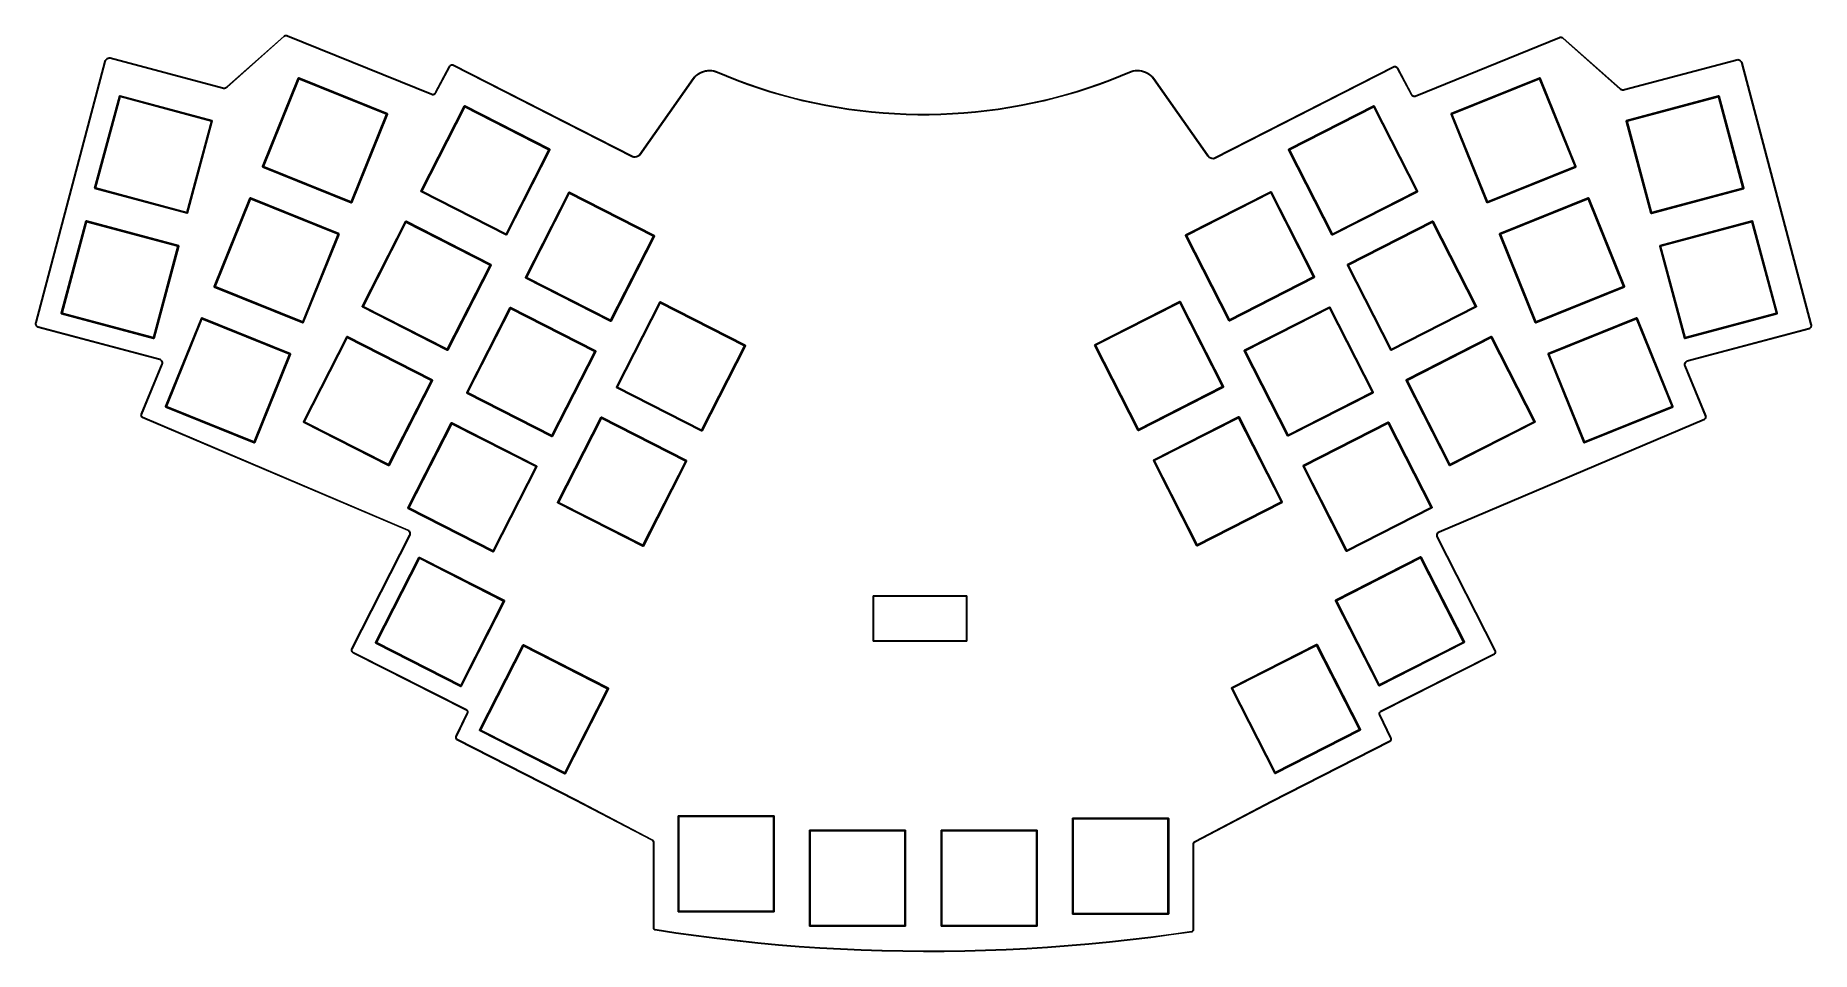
# Model space of a CAD drawing. Extents: x 20 to 281, y -163 to -29.
import ezdxf

# ---------------------------------------------------------------- set-up
doc = ezdxf.new("R2010")
doc.units = 0
doc.layers.add('BLACK', color=7, linetype='CONTINUOUS')

msp = doc.modelspace()

# ---------------------------------------------------------------- linework, layer by layer
at = {"layer": 'BLACK', "linetype": 'CONTINUOUS'}
for p, q in [((48.1474, -36.378), (56.4771, -28.9841)), ((56.5103, -29.0215), (48.1806, -36.4154)), ((56.4771, -28.9841), (56.4772, -28.984)), ((56.4772, -28.984), (56.4773, -28.9839)), ((56.4773, -28.9839), (56.5763, -28.9157)), ((56.4773, -28.9839), (56.4773, -28.9839)), ((56.5129, -29.016), (56.5103, -29.0215)), ((56.5984, -28.9572), (56.5129, -29.016)), ((56.5763, -28.9157), (56.6882, -28.8717)), ((56.7003, -28.9171), (56.5984, -28.9572)), ((56.6882, -28.8717), (56.8071, -28.854)), ((56.8087, -28.901), (56.7003, -28.9171)), ((56.8071, -28.854), (56.927, -28.8637)), ((56.9179, -28.9098), (56.8087, -28.901)), ((57.0167, -28.9413), (56.9179, -28.9098)), ((56.927, -28.8637), (57.0405, -28.8999)), ((57.021, -28.9459), (57.0167, -28.9413)), ((57.0215, -28.9459), (57.021, -28.9459)), ((57.0219, -28.9463), (57.0215, -28.9459)), ((78.2026, -37.5332), (57.0219, -28.9463)), ((57.0405, -28.8999), (57.0407, -28.8999)), ((57.0407, -28.8999), (57.0411, -28.9001)), ((57.0411, -28.9001), (57.0415, -28.9003)), ((57.0415, -28.9003), (57.0415, -28.9003)), ((57.0415, -28.9003), (78.2214, -37.4869)), ((222.596, -37.7409), (243.776, -29.1539)), ((243.795, -29.2003), (222.615, -37.7872)), ((243.776, -29.1539), (243.777, -29.1539)), ((243.777, -29.1539), (243.89, -29.1178)), ((243.796, -29.1999), (243.795, -29.2003)), ((243.8, -29.1954), (243.796, -29.1999)), ((243.796, -29.1999), (243.796, -29.1999)), ((243.899, -29.1639), (243.8, -29.1954)), ((243.89, -29.1178), (244.01, -29.1081)), ((244.008, -29.155), (243.899, -29.1639)), ((244.117, -29.1711), (244.008, -29.155)), ((244.01, -29.1081), (244.129, -29.1257)), ((244.219, -29.2112), (244.117, -29.1711)), ((244.129, -29.1257), (244.241, -29.1697)), ((244.304, -29.27), (244.219, -29.2112)), ((244.241, -29.1697), (244.34, -29.2379)), ((244.307, -29.2755), (244.304, -29.27)), ((252.637, -36.6694), (244.307, -29.2755)), ((244.34, -29.2379), (244.34, -29.2379)), ((244.34, -29.2379), (244.34, -29.2379)), ((244.34, -29.2379), (244.34, -29.238)), ((244.34, -29.238), (244.34, -29.2381)), ((244.34, -29.2381), (252.67, -36.632)), ((20.0652, -70.9997), (30.2252, -32.6777)), ((30.2735, -32.6905), (20.1135, -71.0125)), ((30.2252, -32.6777), (30.2253, -32.6775)), ((30.2253, -32.6775), (30.2739, -32.5374)), ((30.3157, -32.5572), (30.2724, -32.6819)), ((30.2724, -32.6819), (30.2737, -32.6897)), ((30.2737, -32.6897), (30.2735, -32.69)), ((30.2735, -32.69), (30.2735, -32.6905)), ((30.2739, -32.5374), (30.352, -32.4101)), ((30.3885, -32.4384), (30.3157, -32.5572)), ((30.352, -32.4101), (30.4556, -32.3025)), ((30.4852, -32.338), (30.3885, -32.4384)), ((30.4556, -32.3025), (30.5798, -32.2197)), ((30.6011, -32.2607), (30.4852, -32.338)), ((30.5798, -32.2197), (30.719, -32.1654)), ((30.731, -32.21), (30.6011, -32.2607)), ((30.719, -32.1654), (30.8665, -32.1423)), ((30.8687, -32.1885), (30.731, -32.21)), ((30.8665, -32.1423), (31.0156, -32.1514)), ((31, -32.1965), (30.8687, -32.1885)), ((31.0049, -32.2002), (31, -32.1965)), ((47.485, -36.5978), (31.0049, -32.2002)), ((31.0156, -32.1514), (31.0156, -32.1514)), ((31.0156, -32.1514), (31.0166, -32.1521)), ((31.0166, -32.1521), (31.0178, -32.1519)), ((31.0178, -32.1519), (47.4982, -36.5496)), ((78.7413, -37.2443), (80.7733, -33.4343)), ((80.8174, -33.4578), (78.7854, -37.2678)), ((80.7733, -33.4343), (80.7735, -33.4341)), ((80.7735, -33.4341), (80.8296, -33.3444)), ((80.8175, -33.4573), (80.8174, -33.4578)), ((80.8179, -33.4569), (80.8175, -33.4573)), ((80.8183, -33.4494), (80.8179, -33.4569)), ((80.8783, -33.3581), (80.8183, -33.4494)), ((80.8296, -33.3444), (80.9048, -33.2681)), ((80.9652, -33.2808), (80.8783, -33.3581)), ((80.9048, -33.2681), (80.9948, -33.21)), ((81.0692, -33.2288), (80.9652, -33.2808)), ((80.9948, -33.21), (81.0953, -33.1729)), ((81.1832, -33.2056), (81.0692, -33.2288)), ((81.0953, -33.1729), (81.2014, -33.1585)), ((81.2903, -33.2123), (81.1832, -33.2056)), ((81.2014, -33.1585), (81.3081, -33.1676)), ((81.292, -33.2143), (81.2903, -33.2123)), ((107.708, -46.6764), (81.292, -33.2143)), ((81.3081, -33.1676), (81.3082, -33.1675)), ((81.3082, -33.1675), (81.3111, -33.1695)), ((81.3111, -33.1695), (81.3147, -33.1698)), ((81.3147, -33.1698), (107.731, -46.6318)), ((193.086, -46.8858), (219.502, -33.4238)), ((219.525, -33.4684), (193.109, -46.9304)), ((219.502, -33.4238), (219.506, -33.4235)), ((219.506, -33.4235), (219.509, -33.4215)), ((219.509, -33.4215), (219.616, -33.4125)), ((219.509, -33.4215), (219.509, -33.4215)), ((219.527, -33.4663), (219.525, -33.4684)), ((219.634, -33.4596), (219.527, -33.4663)), ((219.616, -33.4125), (219.722, -33.4269)), ((219.748, -33.4827), (219.634, -33.4596)), ((219.722, -33.4269), (219.822, -33.464)), ((219.852, -33.5348), (219.748, -33.4827)), ((219.822, -33.464), (219.912, -33.5221)), ((219.939, -33.6121), (219.852, -33.5348)), ((219.912, -33.5221), (219.988, -33.5984)), ((219.999, -33.7035), (219.939, -33.6121)), ((219.988, -33.5984), (220.044, -33.688)), ((219.999, -33.7109), (219.999, -33.7035)), ((220, -33.7113), (219.999, -33.7109)), ((220, -33.7118), (220, -33.7113)), ((222.032, -37.5218), (220, -33.7118)), ((220.044, -33.688), (220.044, -33.6883)), ((220.044, -33.6883), (222.076, -37.4983)), ((253.319, -36.8036), (269.799, -32.4059)), ((269.812, -32.4542), (253.332, -36.8519)), ((269.799, -32.4059), (269.801, -32.4061)), ((269.801, -32.4061), (269.802, -32.4054)), ((269.802, -32.4054), (269.951, -32.3963)), ((269.802, -32.4054), (269.802, -32.4054)), ((269.817, -32.4505), (269.812, -32.4542)), ((269.948, -32.4425), (269.817, -32.4505)), ((270.086, -32.4641), (269.948, -32.4425)), ((269.951, -32.3963), (270.098, -32.4194)), ((270.216, -32.5147), (270.086, -32.4641)), ((270.098, -32.4194), (270.237, -32.4737)), ((270.332, -32.592), (270.216, -32.5147)), ((270.237, -32.4737), (270.362, -32.5565)), ((270.429, -32.6924), (270.332, -32.592)), ((270.362, -32.5565), (270.465, -32.6641)), ((270.501, -32.8112), (270.429, -32.6924)), ((270.465, -32.6641), (270.543, -32.7914)), ((270.545, -32.9361), (270.501, -32.8112)), ((270.543, -32.7914), (270.592, -32.9313)), ((270.543, -32.9437), (270.545, -32.9361)), ((270.544, -32.944), (270.543, -32.9437)), ((270.544, -32.9445), (270.544, -32.944)), ((280.704, -71.2665), (270.544, -32.9445)), ((270.592, -32.9313), (270.592, -32.9317)), ((270.592, -32.9317), (280.752, -71.2537)), ((47.9138, -36.5345), (48.0395, -36.4706)), ((48.0395, -36.4706), (48.1434, -36.3861)), ((48.1803, -36.4155), (48.0647, -36.5095)), ((48.1434, -36.3861), (48.1463, -36.3791)), ((48.1463, -36.3791), (48.1471, -36.3788)), ((48.1471, -36.3788), (48.1474, -36.378)), ((48.1806, -36.4154), (48.1803, -36.4155)), ((53.3776, -48.0898), (58.6221, -35.1092)), ((58.7109, -35.2098), (53.5114, -48.0791)), ((58.6221, -35.1092), (58.6543, -35.0765)), ((58.6543, -35.0765), (58.7002, -35.0761)), ((58.7002, -35.0761), (71.6808, -40.3206)), ((71.5802, -40.4094), (58.7109, -35.2098)), ((108.715, -46.3857), (116.589, -35.1777)), ((116.63, -35.2064), (108.756, -46.4144)), ((116.589, -35.1773), (116.59, -35.1767)), ((116.589, -35.1777), (116.589, -35.1773)), ((116.59, -35.1767), (116.792, -34.9428)), ((116.59, -35.1767), (116.59, -35.1767)), ((116.632, -35.1977), (116.63, -35.2064)), ((116.844, -34.9542), (116.632, -35.1972)), ((116.632, -35.1972), (116.632, -35.1977)), ((116.792, -34.9428), (117.016, -34.7303)), ((117.088, -34.7292), (116.844, -34.9542)), ((117.016, -34.7303), (117.261, -34.5414)), ((117.356, -34.5322), (117.088, -34.7292)), ((117.261, -34.5414), (117.524, -34.378)), ((117.643, -34.3657), (117.356, -34.5322)), ((117.524, -34.378), (117.801, -34.2417)), ((117.947, -34.2316), (117.643, -34.3657)), ((117.801, -34.2417), (118.091, -34.1339)), ((118.264, -34.1315), (117.947, -34.2316)), ((118.091, -34.1339), (118.39, -34.0557)), ((118.59, -34.0667), (118.264, -34.1315)), ((118.39, -34.0557), (118.695, -34.0079)), ((118.921, -34.0378), (118.59, -34.0667)), ((118.695, -34.0079), (119.004, -33.9909)), ((119.253, -34.0453), (118.921, -34.0378)), ((119.004, -33.9909), (119.313, -34.0049)), ((119.583, -34.0891), (119.253, -34.0453)), ((119.313, -34.0049), (119.619, -34.0498)), ((119.896, -34.1662), (119.583, -34.0891)), ((119.619, -34.0498), (119.919, -34.1251)), ((119.901, -34.1721), (119.896, -34.1662)), ((121.465, -34.8283), (119.901, -34.1721)), ((119.901, -34.1721), (119.901, -34.1721)), ((119.919, -34.1251), (119.919, -34.1252)), ((119.919, -34.1252), (119.919, -34.1252)), ((119.919, -34.1252), (119.92, -34.1261)), ((119.92, -34.1261), (119.921, -34.1262)), ((119.921, -34.1262), (119.927, -34.1321)), ((119.927, -34.1321), (119.931, -34.1352)), ((119.931, -34.1352), (121.482, -34.7864)), ((123.043, -35.45), (121.465, -34.8283)), ((121.482, -34.7864), (123.059, -35.4076)), ((124.634, -36.0366), (123.043, -35.45)), ((123.059, -35.4076), (124.649, -35.9939)), ((126.237, -36.588), (124.634, -36.0366)), ((124.649, -35.9939), (126.252, -36.5449)), ((174.565, -36.5449), (176.168, -35.9939)), ((176.183, -36.0366), (174.58, -36.588)), ((176.168, -35.9939), (177.758, -35.4076)), ((177.774, -35.45), (176.183, -36.0366)), ((177.758, -35.4076), (179.335, -34.7864)), ((179.352, -34.8283), (177.774, -35.45)), ((179.335, -34.7864), (180.887, -34.1351)), ((180.916, -34.1721), (179.352, -34.8283)), ((180.887, -34.1351), (180.89, -34.1322)), ((180.89, -34.1322), (180.896, -34.1262)), ((180.896, -34.1262), (180.897, -34.1261)), ((180.897, -34.1261), (180.898, -34.1253)), ((180.898, -34.1253), (181.198, -34.046)), ((180.898, -34.1253), (180.898, -34.1253)), ((180.921, -34.1669), (180.916, -34.1721)), ((180.916, -34.1721), (180.916, -34.1721)), ((181.207, -34.091), (180.921, -34.1669)), ((181.198, -34.046), (181.504, -33.9978)), ((181.509, -34.0436), (181.207, -34.091)), ((181.504, -33.9978), (181.814, -33.9812)), ((181.814, -34.0273), (181.509, -34.0436)), ((181.814, -33.9812), (182.124, -33.9965)), ((182.119, -34.0423), (181.814, -34.0273)), ((182.421, -34.0886), (182.119, -34.0423)), ((182.124, -33.9965), (182.43, -34.0434)), ((182.716, -34.1655), (182.421, -34.0886)), ((182.43, -34.0434), (182.73, -34.1215)), ((183.002, -34.2723), (182.716, -34.1655)), ((182.73, -34.1215), (183.021, -34.23)), ((183.276, -34.4078), (183.002, -34.2723)), ((183.021, -34.23), (183.299, -34.3676)), ((183.534, -34.5707), (183.276, -34.4078)), ((183.299, -34.3676), (183.561, -34.533)), ((183.775, -34.7592), (183.534, -34.5707)), ((183.561, -34.533), (183.805, -34.7245)), ((183.994, -34.9713), (183.775, -34.7592)), ((183.805, -34.7245), (184.028, -34.9399)), ((184.186, -35.1983), (183.994, -34.9713)), ((184.028, -34.9399), (184.228, -35.1769)), ((184.187, -35.2064), (184.186, -35.1983)), ((192.061, -46.4144), (184.187, -35.2064)), ((184.228, -35.1769), (184.228, -35.177)), ((184.228, -35.177), (184.228, -35.1774)), ((184.228, -35.1774), (184.228, -35.1777)), ((184.228, -35.1777), (192.102, -46.3857)), ((227.894, -40.3262), (240.875, -35.0817)), ((240.864, -35.2155), (227.995, -40.415)), ((246.064, -48.0848), (240.864, -35.2155)), ((240.875, -35.0817), (240.921, -35.0821)), ((240.921, -35.0821), (240.953, -35.1149)), ((240.953, -35.1149), (246.198, -48.0954)), ((28.7231, -51.2597), (32.3466, -37.7368)), ((32.447, -37.8258), (28.8546, -51.2328)), ((32.3466, -37.7368), (32.3746, -37.7003)), ((32.3466, -37.7368), (32.3466, -37.7368)), ((32.3746, -37.7003), (32.4201, -37.6943)), ((32.4201, -37.6943), (45.943, -41.3178)), ((45.854, -41.4182), (32.447, -37.8258)), ((47.4852, -36.5979), (47.485, -36.5978)), ((47.485, -36.5978), (47.485, -36.5978)), ((47.4853, -36.5979), (47.4852, -36.5979)), ((47.4854, -36.5979), (47.4853, -36.5979)), ((47.6337, -36.623), (47.4854, -36.5979)), ((47.4982, -36.5496), (47.4984, -36.5497)), ((47.4984, -36.5497), (47.4985, -36.5497)), ((47.4985, -36.5497), (47.5045, -36.5544)), ((47.5045, -36.5544), (47.6366, -36.5767)), ((47.7844, -36.6162), (47.6337, -36.623)), ((47.6366, -36.5767), (47.7774, -36.5704)), ((47.7774, -36.5704), (47.9138, -36.5345)), ((47.9303, -36.5778), (47.7844, -36.6162)), ((48.0647, -36.5095), (47.9303, -36.5778)), ((78.2036, -37.5332), (78.2026, -37.5332)), ((78.2043, -37.5339), (78.2036, -37.5332)), ((78.2044, -37.5339), (78.2043, -37.5339)), ((78.3193, -37.5557), (78.2044, -37.5339)), ((78.2214, -37.4869), (78.2252, -37.4907)), ((78.2252, -37.4907), (78.3223, -37.5091)), ((78.4361, -37.5487), (78.3193, -37.5557)), ((78.3223, -37.5091), (78.4276, -37.5028)), ((78.4276, -37.5028), (78.5281, -37.4708)), ((78.5476, -37.5132), (78.4361, -37.5487)), ((78.5281, -37.4708), (78.6177, -37.4152)), ((78.647, -37.4515), (78.5476, -37.5132)), ((78.6177, -37.4152), (78.691, -37.3393)), ((78.7283, -37.3673), (78.647, -37.4515)), ((78.691, -37.3393), (78.7403, -37.2532)), ((78.785, -37.2682), (78.7283, -37.3673)), ((78.7403, -37.2464), (78.7412, -37.2456)), ((78.7403, -37.2532), (78.7403, -37.2464)), ((78.7412, -37.2456), (78.7413, -37.2443)), ((78.7854, -37.2678), (78.785, -37.2682)), ((127.853, -37.1038), (126.237, -36.588)), ((126.252, -36.5449), (127.866, -37.0605)), ((129.479, -37.5838), (127.853, -37.1038)), ((127.866, -37.0605), (129.492, -37.5402)), ((131.116, -38.0279), (129.479, -37.5838)), ((129.492, -37.5402), (131.127, -37.984)), ((132.762, -38.4357), (131.116, -38.0279)), ((131.127, -37.984), (132.772, -38.3915)), ((134.416, -38.807), (132.762, -38.4357)), ((132.772, -38.3915), (134.426, -38.7627)), ((136.079, -39.1417), (134.416, -38.807)), ((134.426, -38.7627), (136.087, -39.0972)), ((136.087, -39.0972), (137.756, -39.395)), ((163.062, -39.395), (164.73, -39.0972)), ((164.73, -39.0972), (166.391, -38.7627)), ((166.401, -38.807), (164.738, -39.1417)), ((166.391, -38.7627), (168.045, -38.3915)), ((168.055, -38.4357), (166.401, -38.807)), ((168.045, -38.3915), (169.69, -37.984)), ((169.701, -38.0279), (168.055, -38.4357)), ((169.69, -37.984), (171.326, -37.5402)), ((171.338, -37.5838), (169.701, -38.0279)), ((171.326, -37.5402), (172.951, -37.0605)), ((172.964, -37.1038), (171.338, -37.5838)), ((172.951, -37.0605), (174.565, -36.5449)), ((174.58, -36.588), (172.964, -37.1038)), ((222.032, -37.5221), (222.032, -37.5218)), ((222.089, -37.6213), (222.032, -37.5221)), ((222.076, -37.4983), (222.076, -37.4996)), ((222.076, -37.4996), (222.077, -37.5004)), ((222.077, -37.5004), (222.077, -37.5072)), ((222.077, -37.5072), (222.126, -37.5933)), ((222.17, -37.7055), (222.089, -37.6213)), ((222.126, -37.5933), (222.199, -37.6692)), ((222.27, -37.7672), (222.17, -37.7055)), ((222.199, -37.6692), (222.289, -37.7248)), ((222.381, -37.8027), (222.27, -37.7672)), ((222.289, -37.7248), (222.39, -37.7568)), ((222.498, -37.8097), (222.381, -37.8027)), ((222.39, -37.7568), (222.495, -37.7632)), ((222.495, -37.7632), (222.592, -37.7447)), ((222.613, -37.7879), (222.498, -37.8097)), ((222.592, -37.7447), (222.596, -37.7409)), ((222.614, -37.7872), (222.613, -37.7879)), ((222.615, -37.7872), (222.614, -37.7872)), ((252.637, -36.6695), (252.637, -36.6694)), ((252.752, -36.7635), (252.637, -36.6695)), ((252.67, -36.632), (252.67, -36.6328)), ((252.67, -36.6328), (252.671, -36.6331)), ((252.671, -36.6331), (252.674, -36.6402)), ((252.674, -36.6402), (252.778, -36.7246)), ((252.887, -36.8318), (252.752, -36.7635)), ((252.778, -36.7246), (252.903, -36.7885)), ((253.033, -36.8702), (252.887, -36.8318)), ((252.903, -36.7885), (253.04, -36.8244)), ((253.183, -36.877), (253.033, -36.8702)), ((253.04, -36.8244), (253.181, -36.8307)), ((253.181, -36.8307), (253.313, -36.8084)), ((253.332, -36.8519), (253.183, -36.877)), ((253.313, -36.8084), (253.319, -36.8037)), ((253.319, -36.8037), (253.319, -36.8036)), ((253.319, -36.8037), (253.319, -36.8037)), ((253.332, -36.8519), (253.332, -36.8519)), ((253.616, -41.3347), (267.139, -37.7113)), ((267.112, -37.8427), (253.705, -41.4351)), ((270.704, -51.2498), (267.112, -37.8427)), ((267.139, -37.7113), (267.184, -37.7173)), ((267.184, -37.7173), (267.212, -37.7537)), ((267.212, -37.7537), (270.836, -51.2767)), ((42.2616, -54.8252), (45.854, -41.4182)), ((45.9855, -41.3913), (42.362, -54.9142)), ((45.943, -41.3178), (45.943, -41.3178)), ((45.943, -41.3178), (45.9795, -41.3458)), ((45.9795, -41.3458), (45.9855, -41.3913)), ((66.3807, -53.2787), (71.5802, -40.4094)), ((71.714, -40.3987), (66.4695, -53.3793)), ((71.6808, -40.3206), (71.7136, -40.3528)), ((71.7136, -40.3528), (71.714, -40.3987)), ((76.6232, -51.6976), (82.979, -39.2235)), ((83.0587, -39.3314), (76.7573, -51.6986)), ((82.979, -39.2235), (83.014, -39.1936)), ((83.014, -39.1936), (83.0597, -39.1973)), ((95.4259, -45.6328), (83.0587, -39.3314)), ((83.0597, -39.1973), (83.0597, -39.1973)), ((83.0597, -39.1973), (95.5338, -45.5531)), ((137.748, -39.4397), (136.079, -39.1417)), ((139.424, -39.7007), (137.748, -39.4397)), ((137.756, -39.395), (139.43, -39.6559)), ((141.105, -39.9247), (139.424, -39.7007)), ((139.43, -39.6559), (141.11, -39.8797)), ((142.79, -40.1115), (141.105, -39.9247)), ((141.11, -39.8797), (142.795, -40.0664)), ((144.479, -40.2611), (142.79, -40.1115)), ((142.795, -40.0664), (144.483, -40.2159)), ((146.171, -40.3733), (144.479, -40.2611)), ((144.483, -40.2159), (146.174, -40.328)), ((147.865, -40.4482), (146.171, -40.3733)), ((146.174, -40.328), (147.867, -40.4028)), ((149.561, -40.4856), (147.865, -40.4482)), ((147.867, -40.4028), (149.561, -40.4403)), ((149.561, -40.4403), (151.256, -40.4403)), ((151.256, -40.4856), (149.561, -40.4856)), ((151.256, -40.4403), (152.95, -40.4028)), ((152.952, -40.4482), (151.256, -40.4856)), ((152.95, -40.4028), (154.643, -40.328)), ((154.646, -40.3733), (152.952, -40.4482)), ((154.643, -40.328), (156.334, -40.2159)), ((156.338, -40.2611), (154.646, -40.3733)), ((156.334, -40.2159), (158.023, -40.0664)), ((158.027, -40.1115), (156.338, -40.2611)), ((158.023, -40.0664), (159.707, -39.8797)), ((159.713, -39.9247), (158.027, -40.1115)), ((159.707, -39.8797), (161.387, -39.6559)), ((161.393, -39.7007), (159.713, -39.9247)), ((161.387, -39.6559), (163.062, -39.395)), ((163.069, -39.4397), (161.393, -39.7007)), ((164.738, -39.1417), (163.069, -39.4397)), ((204.041, -45.5584), (216.515, -39.2025)), ((216.516, -39.3367), (204.149, -45.6381)), ((216.515, -39.2025), (216.561, -39.1989)), ((222.818, -51.7038), (216.516, -39.3367)), ((216.561, -39.1989), (216.596, -39.2287)), ((216.596, -39.2287), (216.596, -39.2287)), ((216.596, -39.2287), (222.952, -51.7028)), ((227.861, -40.4043), (227.862, -40.3584)), ((233.106, -53.3849), (227.861, -40.4043)), ((227.862, -40.3584), (227.894, -40.3262)), ((227.995, -40.415), (233.194, -53.2843)), ((253.573, -41.4082), (253.579, -41.3627)), ((257.197, -54.9312), (253.573, -41.4082)), ((253.579, -41.3627), (253.616, -41.3347)), ((253.705, -41.4351), (257.297, -54.8422)), ((89.1245, -58), (95.4259, -45.6328)), ((95.5601, -45.6338), (89.2042, -58.1079)), ((95.5338, -45.5531), (95.5338, -45.5531)), ((95.5338, -45.5531), (95.5383, -45.5584)), ((95.5383, -45.5584), (95.5637, -45.588)), ((95.5637, -45.588), (95.5601, -45.6338)), ((95.5601, -45.6338), (95.5601, -45.6338)), ((107.711, -46.6766), (107.708, -46.6764)), ((107.713, -46.6782), (107.711, -46.6766)), ((107.896, -46.7117), (107.713, -46.6782)), ((107.713, -46.6782), (107.713, -46.6782)), ((107.731, -46.6318), (107.734, -46.6352)), ((107.734, -46.6352), (107.901, -46.6657)), ((108.083, -46.7136), (107.896, -46.7117)), ((107.901, -46.6657), (108.079, -46.6676)), ((108.079, -46.6676), (108.255, -46.6391)), ((108.267, -46.684), (108.083, -46.7136)), ((108.255, -46.6391), (108.424, -46.5813)), ((108.443, -46.6236), (108.267, -46.684)), ((108.424, -46.5813), (108.581, -46.4956)), ((108.606, -46.5341), (108.443, -46.6236)), ((108.581, -46.4956), (108.714, -46.3901)), ((108.752, -46.4183), (108.606, -46.5341)), ((108.714, -46.3901), (108.715, -46.3857)), ((108.754, -46.4159), (108.752, -46.4183)), ((108.756, -46.4144), (108.754, -46.4159)), ((192.061, -46.4145), (192.061, -46.4144)), ((192.157, -46.5595), (192.061, -46.4145)), ((192.102, -46.3857), (192.103, -46.3872)), ((192.103, -46.3872), (192.104, -46.3881)), ((192.104, -46.3881), (192.105, -46.3962)), ((192.105, -46.3962), (192.194, -46.5307)), ((192.279, -46.6879), (192.157, -46.5595)), ((192.194, -46.5307), (192.31, -46.6532)), ((192.421, -46.7932), (192.279, -46.6879)), ((192.31, -46.6532), (192.446, -46.7537)), ((192.58, -46.8723), (192.421, -46.7932)), ((192.446, -46.7537), (192.597, -46.8292)), ((192.749, -46.9228), (192.58, -46.8723)), ((192.597, -46.8292), (192.758, -46.8775)), ((192.925, -46.9432), (192.749, -46.9228)), ((192.758, -46.8775), (192.926, -46.8969)), ((192.926, -46.8969), (193.085, -46.8876)), ((193.085, -46.8876), (193.086, -46.8858)), ((193.105, -46.9307), (193.101, -46.9328)), ((193.109, -46.9304), (193.105, -46.9307)), ((204.011, -45.5933), (204.041, -45.5584)), ((204.015, -45.6391), (204.011, -45.5933)), ((210.371, -58.1132), (204.015, -45.6391)), ((204.149, -45.6381), (210.45, -58.0052)), ((53.378, -48.1357), (53.3776, -48.0898)), ((53.4108, -48.1679), (53.378, -48.1357)), ((66.3914, -53.4124), (53.4108, -48.1679)), ((53.5114, -48.0791), (66.3807, -53.2787)), ((193.101, -46.9328), (192.925, -46.9432)), ((193.101, -46.9328), (193.101, -46.9328)), ((246.164, -48.1736), (233.184, -53.418)), ((233.194, -53.2843), (246.064, -48.0848)), ((246.197, -48.1414), (246.164, -48.1736)), ((246.198, -48.0954), (246.197, -48.1414)), ((28.7291, -51.3053), (28.7231, -51.2597)), ((28.7656, -51.3332), (28.7291, -51.3053)), ((42.2885, -54.9567), (28.7656, -51.3332)), ((28.8546, -51.2328), (42.2616, -54.8252)), ((76.6196, -51.7433), (76.6232, -51.6976)), ((76.6494, -51.7783), (76.6196, -51.7433)), ((89.1235, -58.1341), (76.6494, -51.7783)), ((76.7573, -51.6986), (89.1245, -58)), ((91.9713, -64.3622), (98.3272, -51.8881)), ((98.4068, -51.996), (92.1054, -64.3632)), ((98.3272, -51.8881), (98.3621, -51.8583)), ((98.3621, -51.8583), (98.4079, -51.8619)), ((110.774, -58.2974), (98.4068, -51.996)), ((98.4079, -51.8619), (98.4079, -51.8619)), ((98.4079, -51.8619), (110.882, -58.2177)), ((188.904, -58.1439), (201.378, -51.788)), ((201.379, -51.9222), (189.012, -58.2236)), ((201.378, -51.788), (201.424, -51.7844)), ((207.68, -64.2894), (201.379, -51.9222)), ((201.424, -51.7844), (201.459, -51.8143)), ((201.459, -51.8143), (201.459, -51.8143)), ((201.459, -51.8143), (207.815, -64.2883)), ((210.45, -58.0052), (222.818, -51.7038)), ((222.926, -51.7835), (210.451, -58.1394)), ((222.955, -51.7486), (222.926, -51.7835)), ((222.926, -51.7835), (222.926, -51.7835)), ((222.952, -51.7028), (222.952, -51.7028)), ((222.952, -51.7028), (222.952, -51.7028)), ((222.952, -51.7028), (222.955, -51.7486)), ((270.793, -51.3502), (257.27, -54.9736)), ((257.297, -54.8422), (270.704, -51.2498)), ((270.83, -51.3222), (270.793, -51.3502)), ((270.793, -51.3502), (270.793, -51.3502)), ((270.836, -51.2767), (270.83, -51.3222)), ((46.2604, -65.7067), (51.5049, -52.7261)), ((51.5937, -52.8267), (46.3941, -65.696)), ((51.5049, -52.7261), (51.5371, -52.6934)), ((51.5371, -52.6934), (51.583, -52.693)), ((51.583, -52.693), (64.5636, -57.9375)), ((64.463, -58.0263), (51.5937, -52.8267)), ((66.4373, -53.412), (66.3914, -53.4124)), ((66.4695, -53.3793), (66.4373, -53.412)), ((233.138, -53.4176), (233.106, -53.3849)), ((233.184, -53.418), (233.138, -53.4176)), ((235.012, -57.9427), (247.992, -52.6982)), ((247.982, -52.8319), (235.112, -58.0315)), ((253.181, -65.7013), (247.982, -52.8319)), ((247.992, -52.6982), (248.038, -52.6986)), ((248.038, -52.6986), (248.071, -52.7314)), ((248.071, -52.7314), (253.315, -65.7119)), ((23.8131, -69.6301), (27.4365, -56.1072)), ((27.5369, -56.1962), (23.9445, -69.6032)), ((27.4365, -56.1072), (27.4645, -56.0707)), ((27.4365, -56.1072), (27.4365, -56.1072)), ((27.4645, -56.0707), (27.51, -56.0647)), ((27.51, -56.0647), (41.033, -59.6882)), ((40.944, -59.7886), (27.5369, -56.1962)), ((42.334, -54.9507), (42.2885, -54.9567)), ((42.362, -54.9142), (42.334, -54.9507)), ((67.9974, -68.6267), (74.3532, -56.1526)), ((74.4329, -56.2605), (68.1315, -68.6277)), ((74.3532, -56.1526), (74.3881, -56.1228)), ((74.3881, -56.1228), (74.4339, -56.1264)), ((86.8001, -62.5619), (74.4329, -56.2605)), ((74.4339, -56.1264), (74.4339, -56.1264)), ((74.4339, -56.1264), (86.908, -62.4822)), ((212.667, -62.4875), (225.141, -56.1316)), ((225.142, -56.2658), (212.775, -62.5672)), ((225.141, -56.1316), (225.187, -56.128)), ((231.443, -68.633), (225.142, -56.2658)), ((225.187, -56.128), (225.222, -56.1578)), ((225.222, -56.1578), (225.222, -56.1579)), ((225.222, -56.1579), (231.578, -68.6319)), ((257.225, -54.9676), (257.197, -54.9312)), ((257.197, -54.9312), (257.197, -54.9312)), ((257.27, -54.9736), (257.225, -54.9676)), ((258.542, -59.6948), (272.065, -56.0713)), ((272.038, -56.2028), (258.631, -59.7952)), ((275.631, -69.6098), (272.038, -56.2028)), ((272.065, -56.0713), (272.111, -56.0773)), ((272.111, -56.0773), (272.139, -56.1138)), ((272.139, -56.1138), (275.762, -69.6367)), ((37.3516, -73.1956), (40.944, -59.7886)), ((41.0754, -59.7617), (37.452, -73.2846)), ((41.033, -59.6882), (41.033, -59.6882)), ((41.033, -59.6882), (41.0694, -59.7162)), ((41.0694, -59.7162), (41.0754, -59.7617)), ((59.2635, -70.8956), (64.463, -58.0263)), ((64.5967, -58.0156), (59.3522, -70.9962)), ((64.5636, -57.9375), (64.5963, -57.9697)), ((64.5963, -57.9697), (64.5967, -58.0156)), ((89.1693, -58.1377), (89.1235, -58.1341)), ((89.2042, -58.1079), (89.1693, -58.1377)), ((89.2042, -58.1079), (89.2042, -58.1079)), ((104.473, -70.6646), (110.774, -58.2974)), ((110.908, -58.2984), (104.552, -70.7725)), ((110.882, -58.2177), (110.882, -58.2177)), ((110.882, -58.2177), (110.904, -58.244)), ((110.904, -58.244), (110.912, -58.2527)), ((110.912, -58.2527), (110.908, -58.2984)), ((110.908, -58.2984), (110.908, -58.2984)), ((188.874, -58.1788), (188.904, -58.1439)), ((188.878, -58.2246), (188.874, -58.1788)), ((195.234, -70.6987), (188.878, -58.2246)), ((189.012, -58.2236), (195.313, -70.5908)), ((210.406, -58.143), (210.371, -58.1132)), ((210.451, -58.1394), (210.406, -58.143)), ((210.451, -58.1394), (210.451, -58.1394)), ((234.979, -57.9749), (235.012, -57.9427)), ((234.979, -58.0208), (234.979, -57.9749)), ((240.223, -71.0014), (234.979, -58.0208)), ((235.112, -58.0315), (240.312, -70.9008)), ((258.5, -59.7683), (258.506, -59.7227)), ((262.123, -73.2912), (258.5, -59.7683)), ((258.506, -59.7227), (258.542, -59.6948)), ((258.631, -59.7952), (262.223, -73.2022)), ((80.4987, -74.9291), (86.8001, -62.5619)), ((86.9342, -62.5629), (80.5784, -75.037)), ((86.908, -62.4822), (86.908, -62.4822)), ((86.908, -62.4822), (86.9304, -62.5085)), ((86.9304, -62.5085), (86.9378, -62.5172)), ((86.9378, -62.5172), (86.9342, -62.5629)), ((86.9342, -62.5629), (86.9342, -62.5629)), ((212.637, -62.5224), (212.667, -62.4875)), ((212.641, -62.5682), (212.637, -62.5224)), ((218.997, -75.0423), (212.641, -62.5682)), ((212.775, -62.5672), (219.076, -74.9343)), ((91.9677, -64.408), (91.9713, -64.3622)), ((91.9975, -64.4429), (91.9677, -64.408)), ((104.472, -70.7988), (91.9975, -64.4429)), ((92.1054, -64.3632), (104.473, -70.6646)), ((195.313, -70.5908), (207.68, -64.2894)), ((207.788, -64.369), (195.314, -70.7249)), ((207.818, -64.3341), (207.788, -64.369)), ((207.788, -64.369), (207.788, -64.369)), ((207.815, -64.2883), (207.815, -64.2883)), ((207.815, -64.2883), (207.815, -64.2883)), ((207.815, -64.2883), (207.818, -64.3341)), ((46.2608, -65.7526), (46.2604, -65.7067)), ((46.2936, -65.7848), (46.2608, -65.7526)), ((59.2741, -71.0293), (46.2936, -65.7848)), ((46.3941, -65.696), (59.2635, -70.8956)), ((253.282, -65.79), (240.301, -71.0345)), ((240.312, -70.9008), (253.181, -65.7013)), ((253.315, -65.7579), (253.282, -65.79)), ((253.315, -65.7119), (253.315, -65.7579)), ((23.8191, -69.6756), (23.8131, -69.6301)), ((23.8555, -69.7036), (23.8191, -69.6756)), ((37.3785, -73.3271), (23.8555, -69.7036)), ((23.9445, -69.6032), (37.3516, -73.1956)), ((39.1426, -83.3228), (44.3871, -70.3422)), ((44.3871, -70.3422), (44.4193, -70.3095)), ((44.4193, -70.3095), (44.4652, -70.3091)), ((44.4652, -70.3091), (57.4458, -75.5536)), ((67.9938, -68.6725), (67.9974, -68.6267)), ((68.0236, -68.7074), (67.9938, -68.6725)), ((80.4977, -75.0633), (68.0236, -68.7074)), ((68.1315, -68.6277), (80.4987, -74.9291)), ((83.3455, -81.2913), (89.7013, -68.8172)), ((89.781, -68.9252), (83.4796, -81.2923)), ((89.7013, -68.8172), (89.7363, -68.7874)), ((89.7363, -68.7874), (89.782, -68.791)), ((102.148, -75.2265), (89.781, -68.9252)), ((89.782, -68.791), (89.782, -68.791)), ((89.782, -68.791), (102.256, -75.1469)), ((105.323, -80.4799), (111.679, -68.0058)), ((111.758, -68.1137), (105.457, -80.4809)), ((111.679, -68.0058), (111.714, -67.976)), ((111.714, -67.976), (111.759, -67.9796)), ((124.126, -74.4151), (111.758, -68.1137)), ((111.759, -67.9796), (111.759, -67.9796)), ((111.759, -67.9796), (124.234, -74.3354)), ((175.552, -74.2616), (188.026, -67.9057)), ((188.028, -68.0399), (175.66, -74.3413)), ((188.026, -67.9057), (188.072, -67.9021)), ((194.329, -80.4071), (188.028, -68.0399)), ((188.072, -67.9021), (188.107, -67.9319)), ((188.107, -67.9319), (188.107, -67.932)), ((188.107, -67.932), (194.463, -80.406)), ((197.53, -75.073), (210.004, -68.7172)), ((210.005, -68.8513), (197.638, -75.1527)), ((210.004, -68.7172), (210.05, -68.7136)), ((216.306, -81.2185), (210.005, -68.8513)), ((210.05, -68.7136), (210.085, -68.7434)), ((210.085, -68.7434), (210.085, -68.7434)), ((210.085, -68.7434), (216.44, -81.2175)), ((219.076, -74.9343), (231.443, -68.633)), ((231.551, -68.7126), (219.077, -75.0685)), ((231.581, -68.6777), (231.551, -68.7126)), ((231.551, -68.7126), (231.551, -68.7126)), ((231.578, -68.6319), (231.578, -68.6319)), ((231.578, -68.6319), (231.578, -68.6319)), ((231.578, -68.6319), (231.581, -68.6777)), ((242.129, -75.5592), (255.11, -70.3147)), ((255.11, -70.3147), (255.156, -70.3151)), ((255.156, -70.3151), (255.188, -70.3479)), ((255.188, -70.3479), (260.433, -83.3284)), ((275.72, -69.7102), (262.197, -73.3337)), ((262.223, -73.2022), (275.631, -69.6098)), ((275.756, -69.6822), (275.72, -69.7102)), ((275.72, -69.7102), (275.72, -69.7102)), ((275.762, -69.6367), (275.756, -69.6822)), ((20.0415, -71.1137), (20.0652, -71.0001)), ((20.043, -71.2315), (20.0415, -71.1137)), ((20.07, -71.3462), (20.043, -71.2315)), ((20.0652, -71.0001), (20.0652, -70.9997)), ((20.1214, -71.4523), (20.07, -71.3462)), ((20.1081, -71.0197), (20.0859, -71.1361)), ((20.0859, -71.1361), (20.0944, -71.2614)), ((20.0944, -71.2614), (20.1343, -71.3806)), ((20.1131, -71.0138), (20.1081, -71.0197)), ((20.1135, -71.0125), (20.113, -71.0131)), ((20.113, -71.0131), (20.1131, -71.0138)), ((20.1946, -71.5447), (20.1214, -71.4523)), ((20.1343, -71.3806), (20.2031, -71.4857)), ((20.2862, -71.6189), (20.1946, -71.5447)), ((20.2031, -71.4857), (20.2962, -71.5701)), ((20.3917, -71.6714), (20.2862, -71.6189)), ((20.2962, -71.5701), (20.4008, -71.6246)), ((20.3929, -71.6714), (20.3917, -71.6714)), ((20.3939, -71.6721), (20.3929, -71.6714)), ((38.2799, -76.4361), (20.3939, -71.6721)), ((20.4008, -71.6246), (20.4067, -71.6238)), ((20.4067, -71.6238), (38.2927, -76.3878)), ((44.4759, -70.4428), (39.2763, -83.3121)), ((57.3452, -75.6423), (44.4759, -70.4428)), ((59.3201, -71.0289), (59.2741, -71.0293)), ((59.3522, -70.9962), (59.3201, -71.0289)), ((104.517, -70.8024), (104.472, -70.7988)), ((104.552, -70.7725), (104.517, -70.8024)), ((104.552, -70.7725), (104.552, -70.7725)), ((195.269, -70.7285), (195.234, -70.6987)), ((195.314, -70.7249), (195.269, -70.7285)), ((195.314, -70.7249), (195.314, -70.7249)), ((240.255, -71.0341), (240.223, -71.0014)), ((240.301, -71.0345), (240.255, -71.0341)), ((255.099, -70.4484), (242.23, -75.648)), ((260.299, -83.3178), (255.099, -70.4484)), ((262.524, -76.6418), (280.41, -71.8778)), ((280.423, -71.9261), (262.537, -76.6901)), ((280.41, -71.8778), (280.416, -71.8786)), ((280.416, -71.8786), (280.521, -71.8241)), ((280.424, -71.9254), (280.423, -71.9261)), ((280.425, -71.9254), (280.424, -71.9254)), ((280.426, -71.9255), (280.425, -71.9254)), ((280.531, -71.8729), (280.426, -71.9255)), ((280.521, -71.8241), (280.614, -71.7398)), ((280.623, -71.7987), (280.531, -71.8729)), ((280.614, -71.7398), (280.683, -71.6346)), ((280.696, -71.7063), (280.623, -71.7987)), ((280.683, -71.6346), (280.723, -71.5154)), ((280.747, -71.6002), (280.696, -71.7063)), ((280.704, -71.2671), (280.704, -71.2665)), ((280.704, -71.2678), (280.704, -71.2671)), ((280.709, -71.2737), (280.704, -71.2678)), ((280.731, -71.3901), (280.709, -71.2737)), ((280.723, -71.5154), (280.731, -71.3901)), ((280.774, -71.4855), (280.747, -71.6002)), ((280.752, -71.2537), (280.752, -71.254)), ((280.752, -71.254), (280.776, -71.3677)), ((280.776, -71.3677), (280.774, -71.4855)), ((37.424, -73.3211), (37.3785, -73.3271)), ((37.452, -73.2846), (37.424, -73.3211)), ((57.4458, -75.5536), (57.4785, -75.5857)), ((57.4785, -75.5857), (57.4789, -75.6317)), ((59.3715, -85.5558), (65.7274, -73.0817)), ((65.8071, -73.1897), (59.5057, -85.5568)), ((65.7274, -73.0817), (65.7623, -73.0519)), ((65.7623, -73.0519), (65.8081, -73.0555)), ((78.1743, -79.491), (65.8071, -73.1897)), ((65.8081, -73.0555), (65.8081, -73.0555)), ((65.8081, -73.0555), (78.2822, -79.4114)), ((80.5434, -75.0669), (80.4977, -75.0633)), ((80.5784, -75.037), (80.5434, -75.0669)), ((80.5784, -75.037), (80.5784, -75.037)), ((95.8468, -87.5937), (102.148, -75.2265)), ((102.282, -75.2276), (95.9265, -87.7017)), ((102.256, -75.1469), (102.256, -75.1469)), ((102.256, -75.1469), (102.279, -75.1731)), ((102.279, -75.1731), (102.286, -75.1818)), ((102.286, -75.1818), (102.282, -75.2276)), ((102.282, -75.2276), (102.282, -75.2276)), ((117.824, -86.7823), (124.126, -74.4151)), ((124.26, -74.4161), (117.904, -86.8902)), ((124.234, -74.3354), (124.234, -74.3354)), ((124.234, -74.3354), (124.256, -74.3617)), ((124.256, -74.3617), (124.263, -74.3704)), ((124.263, -74.3704), (124.26, -74.4161)), ((124.26, -74.4161), (124.26, -74.4161)), ((175.523, -74.2965), (175.552, -74.2616)), ((175.526, -74.3423), (175.523, -74.2965)), ((181.882, -86.8164), (175.526, -74.3423)), ((175.66, -74.3413), (181.962, -86.7084)), ((197.5, -75.1079), (197.53, -75.073)), ((197.504, -75.1537), (197.5, -75.1079)), ((203.859, -87.6278), (197.504, -75.1537)), ((197.638, -75.1527), (203.939, -87.5199)), ((219.032, -75.0721), (218.997, -75.0423)), ((219.077, -75.0685), (219.032, -75.0721)), ((219.077, -75.0685), (219.077, -75.0685)), ((221.293, -79.4166), (233.767, -73.0607)), ((233.768, -73.1949), (221.401, -79.4963)), ((233.767, -73.0607), (233.813, -73.0571)), ((240.069, -85.5621), (233.768, -73.1949)), ((233.813, -73.0571), (233.848, -73.087)), ((233.848, -73.087), (233.848, -73.087)), ((233.848, -73.087), (240.203, -85.5611)), ((242.096, -75.6373), (242.097, -75.5914)), ((242.097, -75.5914), (242.129, -75.5592)), ((262.151, -73.3277), (262.123, -73.2912)), ((262.123, -73.2912), (262.123, -73.2912)), ((262.197, -73.3337), (262.151, -73.3277)), ((35.5602, -84.4585), (38.6082, -77.0925)), ((38.6544, -77.1116), (35.6064, -84.4776)), ((38.2855, -76.4354), (38.2799, -76.4361)), ((38.3857, -76.482), (38.2855, -76.4354)), ((38.2927, -76.3878), (38.2934, -76.3883)), ((38.2934, -76.3883), (38.2942, -76.3883)), ((38.2942, -76.3883), (38.41, -76.4421)), ((38.4784, -76.5538), (38.3857, -76.482)), ((38.41, -76.4421), (38.511, -76.5203)), ((38.5529, -76.6444), (38.4784, -76.5538)), ((38.511, -76.5203), (38.592, -76.619)), ((38.6053, -76.7493), (38.5529, -76.6444)), ((38.592, -76.619), (38.6492, -76.7332)), ((38.6331, -76.8632), (38.6053, -76.7493)), ((38.6082, -77.0925), (38.6121, -77.0887)), ((38.6121, -77.0887), (38.635, -76.9805)), ((38.635, -76.9805), (38.6331, -76.8632)), ((38.6492, -76.7332), (38.6795, -76.8573)), ((38.6551, -77.11), (38.6544, -77.1107)), ((38.6544, -77.1107), (38.6544, -77.1116)), ((38.6815, -76.985), (38.6551, -77.1098)), ((38.6551, -77.1098), (38.6551, -77.11)), ((38.6795, -76.8573), (38.6815, -76.985)), ((52.1456, -88.5117), (57.3452, -75.6423)), ((57.4789, -75.6317), (52.2344, -88.6122)), ((247.341, -88.6179), (242.096, -75.6373)), ((242.23, -75.648), (247.43, -88.5173)), ((262.136, -77.239), (262.138, -77.1113)), ((262.162, -77.3639), (262.136, -77.239)), ((262.138, -77.1113), (262.168, -76.9872)), ((262.162, -77.364), (262.162, -77.3639)), ((262.163, -77.3647), (262.162, -77.364)), ((262.163, -77.3656), (262.163, -77.3647)), ((265.211, -84.7316), (262.163, -77.3656)), ((262.168, -76.9872), (262.225, -76.873)), ((262.184, -77.1172), (262.182, -77.2345)), ((262.182, -77.2345), (262.205, -77.3426)), ((262.212, -77.0033), (262.184, -77.1172)), ((262.205, -77.3426), (262.209, -77.3465)), ((262.209, -77.3465), (265.257, -84.7125)), ((262.264, -76.8984), (262.212, -77.0033)), ((262.225, -76.873), (262.306, -76.7743)), ((262.339, -76.8078), (262.264, -76.8984)), ((262.306, -76.7743), (262.407, -76.696)), ((262.431, -76.7359), (262.339, -76.8078)), ((262.407, -76.696), (262.523, -76.6422)), ((262.532, -76.6894), (262.431, -76.7359)), ((262.523, -76.6422), (262.523, -76.6423)), ((262.523, -76.6423), (262.523, -76.6423)), ((262.523, -76.6423), (262.524, -76.6423)), ((262.524, -76.6423), (262.524, -76.6418)), ((262.537, -76.6901), (262.532, -76.6894)), ((71.8729, -91.8582), (78.1743, -79.491)), ((78.3084, -79.4921), (71.9525, -91.9662)), ((78.2822, -79.4114), (78.2822, -79.4114)), ((78.2822, -79.4114), (78.3046, -79.4376)), ((78.3046, -79.4376), (78.312, -79.4463)), ((78.312, -79.4463), (78.3084, -79.4921)), ((78.3084, -79.4921), (78.3084, -79.4921)), ((105.319, -80.5257), (105.323, -80.4799)), ((105.349, -80.5606), (105.319, -80.5257)), ((117.823, -86.9164), (105.349, -80.5606)), ((105.457, -80.4809), (117.824, -86.7823)), ((181.962, -86.7084), (194.329, -80.4071)), ((194.437, -80.4867), (181.963, -86.8426)), ((194.467, -80.4518), (194.437, -80.4867)), ((194.437, -80.4867), (194.437, -80.4867)), ((194.463, -80.406), (194.463, -80.406)), ((194.463, -80.406), (194.463, -80.406)), ((194.463, -80.406), (194.467, -80.4518)), ((221.263, -79.4515), (221.293, -79.4166)), ((221.267, -79.4973), (221.263, -79.4515)), ((227.622, -91.9714), (221.267, -79.4973)), ((221.401, -79.4963), (227.702, -91.8635)), ((39.143, -83.3687), (39.1426, -83.3228)), ((39.1757, -83.4009), (39.143, -83.3687)), ((52.1563, -88.6454), (39.1757, -83.4009)), ((39.2763, -83.3121), (52.1456, -88.5117)), ((83.3419, -81.3371), (83.3455, -81.2913)), ((83.3717, -81.372), (83.3419, -81.3371)), ((95.8458, -87.7279), (83.3717, -81.372)), ((83.4796, -81.2923), (95.8468, -87.5937)), ((203.939, -87.5199), (216.306, -81.2185)), ((216.414, -81.2982), (203.94, -87.654)), ((216.444, -81.2633), (216.414, -81.2982)), ((216.414, -81.2982), (216.414, -81.2982)), ((216.44, -81.2175), (216.44, -81.2175)), ((216.44, -81.2175), (216.44, -81.2175)), ((216.44, -81.2175), (216.444, -81.2633)), ((260.399, -83.4065), (247.419, -88.651)), ((247.43, -88.5173), (260.299, -83.3178)), ((260.432, -83.3744), (260.399, -83.4065)), ((260.433, -83.3284), (260.432, -83.3744)), ((35.5257, -84.65), (35.5303, -84.5513)), ((35.5473, -84.7464), (35.5257, -84.65)), ((35.5303, -84.5513), (35.5602, -84.459)), ((35.5934, -84.8338), (35.5473, -84.7464)), ((35.5602, -84.459), (35.5602, -84.4585)), ((35.5768, -84.5597), (35.5728, -84.6459)), ((35.5728, -84.6459), (35.5916, -84.7301)), ((35.6018, -84.4825), (35.5768, -84.5597)), ((35.5916, -84.7301), (35.6319, -84.8064)), ((35.661, -84.9059), (35.5934, -84.8338)), ((35.6059, -84.4789), (35.6018, -84.4825)), ((35.6064, -84.4776), (35.6059, -84.4781)), ((35.6059, -84.4781), (35.6059, -84.4789)), ((35.6319, -84.8064), (35.6908, -84.8693)), ((35.7451, -84.9577), (35.661, -84.9059)), ((35.6908, -84.8693), (35.7599, -84.9118)), ((35.7454, -84.9577), (35.7451, -84.9577)), ((35.7451, -84.9577), (35.7451, -84.9577)), ((35.7455, -84.9579), (35.7454, -84.9577)), ((74.6896, -101.509), (35.7455, -84.9579)), ((35.7599, -84.9118), (35.7651, -84.9119)), ((35.7651, -84.9119), (74.7091, -101.463)), ((59.3679, -85.6016), (59.3715, -85.5558)), ((59.3978, -85.6365), (59.3679, -85.6016)), ((71.8718, -91.9924), (59.3978, -85.6365)), ((59.5057, -85.5568), (71.8729, -91.8582)), ((74.7197, -98.2204), (81.0755, -85.7463)), ((81.1552, -85.8543), (74.8538, -98.2215)), ((81.0755, -85.7463), (81.1104, -85.7165)), ((81.1104, -85.7165), (81.1562, -85.7201)), ((93.5224, -92.1557), (81.1552, -85.8543)), ((81.1562, -85.7201), (81.1562, -85.7201)), ((81.1562, -85.7201), (93.6303, -92.076)), ((96.6971, -97.409), (103.053, -84.9349)), ((103.133, -85.0428), (96.8312, -97.41)), ((103.053, -84.9349), (103.088, -84.9051)), ((103.088, -84.9051), (103.134, -84.9087)), ((115.5, -91.3442), (103.133, -85.0428)), ((103.134, -84.9087), (103.134, -84.9087)), ((103.134, -84.9087), (115.608, -91.2646)), ((184.178, -91.1907), (196.652, -84.8349)), ((196.653, -84.969), (184.286, -91.2704)), ((196.652, -84.8349), (196.698, -84.8312)), ((202.955, -97.3362), (196.653, -84.969)), ((196.698, -84.8312), (196.733, -84.8611)), ((196.733, -84.8611), (196.733, -84.8611)), ((196.733, -84.8611), (203.089, -97.3352)), ((206.156, -92.0022), (218.63, -85.6463)), ((218.631, -85.7804), (206.264, -92.0818)), ((218.63, -85.6463), (218.676, -85.6427)), ((224.932, -98.1476), (218.631, -85.7804)), ((218.676, -85.6427), (218.71, -85.6725)), ((218.71, -85.6725), (218.71, -85.6725)), ((218.71, -85.6725), (225.066, -98.1466)), ((226.108, -101.717), (265.052, -85.1659)), ((265.072, -85.2119), (226.128, -101.763)), ((227.702, -91.8635), (240.069, -85.5621)), ((240.177, -85.6418), (227.703, -91.9976)), ((240.207, -85.6068), (240.177, -85.6418)), ((240.177, -85.6418), (240.177, -85.6418)), ((240.203, -85.5611), (240.203, -85.5611)), ((240.203, -85.5611), (240.203, -85.5611)), ((240.203, -85.5611), (240.207, -85.6068)), ((265.052, -85.1659), (265.057, -85.1658)), ((265.057, -85.1658), (265.126, -85.1234)), ((265.156, -85.1599), (265.072, -85.2117)), ((265.072, -85.2117), (265.072, -85.2117)), ((265.072, -85.2117), (265.072, -85.2117)), ((265.072, -85.2117), (265.072, -85.2119)), ((265.126, -85.1234), (265.185, -85.0604)), ((265.224, -85.0878), (265.156, -85.1599)), ((265.185, -85.0604), (265.226, -84.9841)), ((265.211, -84.7321), (265.211, -84.7316)), ((265.211, -84.7329), (265.211, -84.7321)), ((265.215, -84.7365), (265.211, -84.7329)), ((265.24, -84.8137), (265.215, -84.7365)), ((265.27, -85.0004), (265.224, -85.0878)), ((265.226, -84.9841), (265.244, -84.8999)), ((265.244, -84.8999), (265.24, -84.8137)), ((265.257, -84.7125), (265.257, -84.713)), ((265.257, -84.713), (265.287, -84.8053)), ((265.291, -84.904), (265.27, -85.0004)), ((265.287, -84.8053), (265.291, -84.904)), ((52.2022, -88.645), (52.1563, -88.6454)), ((52.2344, -88.6122), (52.2022, -88.645)), ((95.8916, -87.7315), (95.8458, -87.7279)), ((95.9265, -87.7017), (95.8916, -87.7315)), ((95.9265, -87.7017), (95.9265, -87.7017)), ((117.869, -86.92), (117.823, -86.9164)), ((117.904, -86.8902), (117.869, -86.92)), ((117.904, -86.8902), (117.904, -86.8902)), ((181.917, -86.8462), (181.882, -86.8164)), ((181.963, -86.8426), (181.917, -86.8462)), ((181.963, -86.8426), (181.963, -86.8426)), ((203.894, -87.6576), (203.859, -87.6278)), ((203.94, -87.654), (203.894, -87.6576)), ((203.94, -87.654), (203.94, -87.654)), ((247.373, -88.6506), (247.341, -88.6179)), ((184.148, -91.2256), (184.178, -91.1907)), ((184.152, -91.2714), (184.148, -91.2256)), ((247.419, -88.651), (247.373, -88.6506)), ((71.9176, -91.996), (71.8718, -91.9924)), ((71.9525, -91.9662), (71.9176, -91.996)), ((71.9525, -91.9662), (71.9525, -91.9662)), ((87.221, -104.523), (93.5224, -92.1557)), ((93.6565, -92.1567), (87.3007, -104.631)), ((93.6303, -92.076), (93.6303, -92.076)), ((93.6303, -92.076), (93.6527, -92.1022)), ((93.6527, -92.1022), (93.6601, -92.1109)), ((93.6601, -92.1109), (93.6565, -92.1567)), ((93.6565, -92.1567), (93.6565, -92.1567)), ((109.198, -103.711), (115.5, -91.3442)), ((115.634, -91.3453), (109.278, -103.819)), ((115.608, -91.2646), (115.608, -91.2646)), ((115.608, -91.2646), (115.63, -91.2908)), ((115.63, -91.2908), (115.638, -91.2995)), ((115.638, -91.2995), (115.634, -91.3453)), ((115.634, -91.3453), (115.634, -91.3453)), ((190.508, -103.746), (184.152, -91.2714)), ((184.286, -91.2704), (190.588, -103.638)), ((206.126, -92.0371), (206.156, -92.0022)), ((206.129, -92.0829), (206.126, -92.0371)), ((212.485, -104.557), (206.129, -92.0829)), ((206.264, -92.0818), (212.565, -104.449)), ((227.657, -92.0012), (227.622, -91.9714)), ((227.703, -91.9976), (227.657, -92.0012)), ((227.703, -91.9976), (227.703, -91.9976)), ((74.716, -98.2662), (74.7197, -98.2204)), ((74.7459, -98.3011), (74.716, -98.2662)), ((87.22, -104.657), (74.7459, -98.3011)), ((74.8538, -98.2215), (87.221, -104.523)), ((96.6935, -97.4548), (96.6971, -97.409)), ((96.7233, -97.4897), (96.6935, -97.4548)), ((109.197, -103.846), (96.7233, -97.4897)), ((96.8312, -97.41), (109.198, -103.711)), ((190.588, -103.638), (202.955, -97.3362)), ((203.063, -97.4159), (190.589, -103.772)), ((203.092, -97.3809), (203.063, -97.4159)), ((203.063, -97.4159), (203.063, -97.4159)), ((203.089, -97.3352), (203.089, -97.3352)), ((203.089, -97.3352), (203.089, -97.3352)), ((203.089, -97.3352), (203.092, -97.3809)), ((212.565, -104.449), (224.932, -98.1476)), ((225.04, -98.2273), (212.566, -104.583)), ((225.07, -98.1924), (225.04, -98.2273)), ((225.04, -98.2273), (225.04, -98.2273)), ((225.066, -98.1466), (225.066, -98.1466)), ((225.066, -98.1466), (225.066, -98.1466)), ((225.066, -98.1466), (225.07, -98.1924)), ((74.6897, -101.509), (74.6896, -101.509)), ((74.6898, -101.509), (74.6897, -101.509)), ((74.6973, -101.509), (74.6898, -101.509)), ((74.7997, -101.567), (74.6973, -101.509)), ((74.7091, -101.463), (74.7092, -101.463)), ((74.7092, -101.463), (74.8272, -101.53)), ((74.8901, -101.653), (74.7997, -101.567)), ((74.8272, -101.53), (74.9258, -101.623)), ((74.957, -101.758), (74.8901, -101.653)), ((74.9258, -101.623), (74.9988, -101.738)), ((66.4892, -118.877), (74.9311, -102.237)), ((74.9756, -102.259), (66.5337, -118.899)), ((74.9311, -102.237), (74.9317, -102.236)), ((74.9317, -102.236), (74.9319, -102.235)), ((74.9319, -102.235), (74.9378, -102.231)), ((74.9378, -102.231), (74.9851, -102.123)), ((74.9964, -101.876), (74.957, -101.758)), ((74.9757, -102.259), (74.9756, -102.259)), ((75.0294, -102.136), (74.9757, -102.259)), ((74.9851, -102.123), (75.006, -102)), ((75.006, -102), (74.9964, -101.876)), ((74.9988, -101.738), (75.0418, -101.867)), ((75.0522, -102.002), (75.0294, -102.136)), ((75.0418, -101.867), (75.0522, -102.002)), ((109.243, -103.849), (109.197, -103.846)), ((109.278, -103.819), (109.243, -103.849)), ((109.278, -103.819), (109.278, -103.819)), ((190.543, -103.775), (190.508, -103.746)), ((190.589, -103.772), (190.543, -103.775)), ((190.589, -103.772), (190.589, -103.772)), ((225.765, -102.256), (225.775, -102.121)), ((225.788, -102.39), (225.765, -102.256)), ((225.775, -102.121), (225.818, -101.992)), ((225.841, -102.513), (225.788, -102.39)), ((225.821, -102.13), (225.811, -102.254)), ((225.811, -102.254), (225.832, -102.377)), ((225.818, -101.992), (225.891, -101.877)), ((225.86, -102.012), (225.821, -102.13)), ((225.832, -102.377), (225.879, -102.485)), ((225.842, -102.513), (225.841, -102.513)), ((234.283, -119.153), (225.842, -102.513)), ((225.927, -101.907), (225.86, -102.012)), ((225.879, -102.485), (225.885, -102.489)), ((225.885, -102.489), (225.885, -102.49)), ((225.885, -102.49), (225.886, -102.491)), ((225.886, -102.491), (234.328, -119.131)), ((225.891, -101.877), (225.99, -101.784)), ((226.017, -101.821), (225.927, -101.907)), ((225.99, -101.784), (226.108, -101.717)), ((226.12, -101.763), (226.017, -101.821)), ((226.108, -101.717), (226.108, -101.717)), ((226.127, -101.763), (226.12, -101.763)), ((226.128, -101.763), (226.127, -101.763)), ((226.127, -101.763), (226.127, -101.763)), ((69.9641, -117.979), (76.32, -105.505)), ((76.3997, -105.613), (70.0983, -117.98)), ((76.32, -105.505), (76.3549, -105.475)), ((76.3549, -105.475), (76.4007, -105.479)), ((88.7669, -111.914), (76.3997, -105.613)), ((76.4007, -105.479), (76.4007, -105.479)), ((76.4007, -105.479), (88.8748, -111.835)), ((87.2657, -104.661), (87.22, -104.657)), ((87.3007, -104.631), (87.2657, -104.661)), ((87.3007, -104.631), (87.3007, -104.631)), ((210.911, -111.761), (223.385, -105.405)), ((223.386, -105.539), (211.019, -111.84)), ((212.52, -104.587), (212.485, -104.557)), ((212.566, -104.583), (212.52, -104.587)), ((212.566, -104.583), (212.566, -104.583)), ((223.385, -105.405), (223.431, -105.401)), ((229.688, -117.906), (223.386, -105.539)), ((223.431, -105.401), (223.466, -105.431)), ((223.466, -105.431), (223.466, -105.431)), ((223.466, -105.431), (229.822, -117.905)), ((82.4655, -124.281), (88.7669, -111.914)), ((88.901, -111.915), (82.5452, -124.389)), ((88.8748, -111.835), (88.8748, -111.835)), ((88.8748, -111.835), (88.8807, -111.841)), ((88.8807, -111.841), (88.9046, -111.87)), ((88.9046, -111.87), (88.901, -111.915)), ((88.901, -111.915), (88.901, -111.915)), ((143, -111.138), (143.008, -111.12)), ((143, -117.742), (143, -111.138)), ((143.008, -111.12), (143.025, -111.113)), ((143.025, -111.113), (156.741, -111.113)), ((143.05, -111.163), (143.05, -117.717)), ((156.716, -111.163), (143.05, -111.163)), ((156.716, -117.717), (156.716, -111.163)), ((156.741, -111.113), (156.759, -111.12)), ((156.759, -111.12), (156.766, -111.138)), ((156.766, -111.138), (156.766, -117.742)), ((210.881, -111.796), (210.911, -111.761)), ((210.885, -111.841), (210.881, -111.796)), ((217.241, -124.316), (210.885, -111.841)), ((211.019, -111.84), (217.32, -124.208)), ((66.437, -119.101), (66.4493, -118.986)), ((66.4529, -119.216), (66.437, -119.101)), ((66.4493, -118.986), (66.4891, -118.877)), ((66.4962, -119.324), (66.4529, -119.216)), ((66.4949, -118.996), (66.4838, -119.1)), ((66.4838, -119.1), (66.4982, -119.204)), ((66.4891, -118.877), (66.4892, -118.877)), ((66.5288, -118.903), (66.4949, -118.996)), ((66.5643, -119.418), (66.4962, -119.324)), ((66.4982, -119.204), (66.5372, -119.301)), ((66.5337, -118.899), (66.5288, -118.903)), ((66.5337, -118.899), (66.5337, -118.899)), ((66.5337, -118.899), (66.5337, -118.899)), ((66.5372, -119.301), (66.5986, -119.386)), ((66.653, -119.493), (66.5643, -119.418)), ((66.5986, -119.386), (66.6786, -119.453)), ((66.7539, -119.542), (66.653, -119.493)), ((66.6786, -119.453), (66.7673, -119.497)), ((66.7542, -119.542), (66.7539, -119.542)), ((83.3241, -127.924), (66.7542, -119.542)), ((66.7673, -119.497), (66.7736, -119.496)), ((66.7736, -119.496), (66.775, -119.498)), ((66.775, -119.498), (66.7767, -119.498)), ((66.7767, -119.498), (83.3466, -127.88)), ((69.9605, -118.025), (69.9641, -117.979)), ((69.9904, -118.06), (69.9605, -118.025)), ((82.4645, -124.416), (69.9904, -118.06)), ((70.0983, -117.98), (82.4655, -124.281)), ((85.2368, -130.837), (91.5927, -118.363)), ((91.6724, -118.471), (85.371, -130.838)), ((91.5927, -118.363), (91.6276, -118.333)), ((91.6276, -118.333), (91.6734, -118.337)), ((104.04, -124.772), (91.6724, -118.471)), ((91.6734, -118.337), (91.6734, -118.337)), ((91.6734, -118.337), (104.147, -124.693)), ((143.008, -117.76), (143, -117.742)), ((143.025, -117.767), (143.008, -117.76)), ((156.741, -117.767), (143.025, -117.767)), ((143.05, -117.717), (156.716, -117.717)), ((156.759, -117.76), (156.741, -117.767)), ((156.766, -117.742), (156.759, -117.76)), ((195.638, -124.619), (208.113, -118.263)), ((208.114, -118.397), (195.746, -124.699)), ((208.113, -118.263), (208.158, -118.259)), ((214.415, -130.764), (208.114, -118.397)), ((208.158, -118.259), (208.193, -118.289)), ((208.193, -118.289), (208.193, -118.289)), ((208.193, -118.289), (214.549, -130.763)), ((217.32, -124.208), (229.688, -117.906)), ((229.796, -117.986), (217.321, -124.342)), ((217.471, -128.134), (234.04, -119.752)), ((234.063, -119.796), (217.493, -128.178)), ((229.825, -117.951), (229.796, -117.986)), ((229.796, -117.986), (229.796, -117.986)), ((229.822, -117.905), (229.822, -117.905)), ((229.822, -117.905), (229.822, -117.905)), ((229.822, -117.905), (229.825, -117.951)), ((234.04, -119.752), (234.042, -119.752)), ((234.042, -119.752), (234.044, -119.75)), ((234.044, -119.75), (234.05, -119.751)), ((234.05, -119.751), (234.138, -119.707)), ((234.164, -119.747), (234.063, -119.796)), ((234.063, -119.796), (234.063, -119.796)), ((234.138, -119.707), (234.219, -119.64)), ((234.253, -119.672), (234.164, -119.747)), ((234.219, -119.64), (234.28, -119.555)), ((234.321, -119.578), (234.253, -119.672)), ((234.28, -119.555), (234.319, -119.458)), ((234.288, -119.157), (234.283, -119.153)), ((234.283, -119.153), (234.283, -119.153)), ((234.283, -119.153), (234.283, -119.153)), ((234.322, -119.25), (234.288, -119.157)), ((234.319, -119.458), (234.333, -119.354)), ((234.364, -119.47), (234.321, -119.578)), ((234.333, -119.354), (234.322, -119.25)), ((234.328, -119.131), (234.328, -119.131)), ((234.328, -119.131), (234.368, -119.24)), ((234.38, -119.355), (234.364, -119.47)), ((234.368, -119.24), (234.38, -119.355)), ((82.5102, -124.419), (82.4645, -124.416)), ((82.5452, -124.389), (82.5102, -124.419)), ((82.5452, -124.389), (82.5452, -124.389)), ((97.7381, -137.14), (104.04, -124.772)), ((104.174, -124.773), (97.8178, -137.247)), ((104.147, -124.693), (104.147, -124.693)), ((104.147, -124.693), (104.17, -124.719)), ((104.17, -124.719), (104.177, -124.728)), ((104.177, -124.728), (104.174, -124.773)), ((104.174, -124.773), (104.174, -124.773)), ((195.609, -124.654), (195.638, -124.619)), ((195.612, -124.7), (195.609, -124.654)), ((201.968, -137.174), (195.612, -124.7)), ((195.746, -124.699), (202.048, -137.066)), ((217.276, -124.345), (217.241, -124.316)), ((217.321, -124.342), (217.276, -124.345)), ((217.321, -124.342), (217.321, -124.342)), ((81.7903, -131.7), (83.4223, -128.347)), ((83.4673, -128.368), (81.8352, -131.722)), ((83.3297, -127.925), (83.3241, -127.924)), ((83.3975, -127.983), (83.3297, -127.925)), ((83.3466, -127.88), (83.3474, -127.881)), ((83.3474, -127.881), (83.3486, -127.881)), ((83.3486, -127.881), (83.4203, -127.94)), ((83.4478, -128.066), (83.3975, -127.983)), ((83.4203, -127.94), (83.4746, -128.015)), ((83.4223, -128.347), (83.4232, -128.346)), ((83.4232, -128.346), (83.4234, -128.345)), ((83.4234, -128.345), (83.4292, -128.34)), ((83.4292, -128.34), (83.4632, -128.257)), ((83.4705, -128.16), (83.4478, -128.066)), ((83.4632, -128.257), (83.4705, -128.16)), ((83.5034, -128.285), (83.4673, -128.368)), ((83.4673, -128.368), (83.4673, -128.368)), ((83.4746, -128.015), (83.5077, -128.102)), ((83.5175, -128.194), (83.5034, -128.285)), ((83.5077, -128.102), (83.5175, -128.194)), ((217.3, -128.448), (217.309, -128.356)), ((217.314, -128.539), (217.3, -128.448)), ((217.309, -128.356), (217.343, -128.269)), ((217.35, -128.622), (217.314, -128.539)), ((217.343, -128.269), (217.397, -128.194)), ((217.369, -128.32), (217.347, -128.414)), ((217.347, -128.414), (217.354, -128.511)), ((218.982, -131.976), (217.35, -128.622)), ((217.35, -128.622), (217.35, -128.622)), ((217.354, -128.511), (217.388, -128.594)), ((217.42, -128.237), (217.369, -128.32)), ((217.388, -128.594), (217.394, -128.599)), ((217.394, -128.599), (217.394, -128.6)), ((217.394, -128.6), (217.395, -128.601)), ((217.395, -128.601), (219.027, -131.954)), ((217.397, -128.194), (217.469, -128.135)), ((217.487, -128.179), (217.42, -128.237)), ((217.469, -128.135), (217.469, -128.135)), ((217.469, -128.135), (217.47, -128.135)), ((217.47, -128.135), (217.471, -128.134)), ((217.493, -128.178), (217.487, -128.179)), ((81.7341, -131.911), (81.7485, -131.801)), ((81.749, -132.021), (81.7341, -131.911)), ((81.7485, -131.801), (81.7902, -131.7)), ((81.7921, -132.123), (81.749, -132.021)), ((81.7937, -131.813), (81.7809, -131.911)), ((81.7809, -131.911), (81.7941, -132.009)), ((81.7902, -131.7), (81.7903, -131.7)), ((81.8605, -132.211), (81.7921, -132.123)), ((81.8294, -131.727), (81.7937, -131.813)), ((81.7941, -132.009), (81.8324, -132.099)), ((81.8344, -131.723), (81.8294, -131.727)), ((81.8324, -132.099), (81.8933, -132.177)), ((81.8345, -131.722), (81.8344, -131.723)), ((81.8352, -131.722), (81.8345, -131.722)), ((81.9494, -132.277), (81.8605, -132.211)), ((81.8933, -132.177), (81.9673, -132.233)), ((81.9499, -132.277), (81.9494, -132.277)), ((81.9494, -132.277), (81.9494, -132.277)), ((81.9503, -132.278), (81.9499, -132.277)), ((99.3258, -141.132), (81.9503, -132.278)), ((81.9673, -132.233), (81.973, -132.233)), ((81.973, -132.233), (99.3487, -141.088)), ((85.2332, -130.883), (85.2368, -130.837)), ((85.263, -130.918), (85.2332, -130.883)), ((97.7371, -137.274), (85.263, -130.918)), ((85.371, -130.838), (97.7381, -137.14)), ((201.468, -141.342), (218.844, -132.487)), ((218.867, -132.532), (201.491, -141.386)), ((202.048, -137.066), (214.415, -130.764)), ((214.523, -130.844), (202.049, -137.2)), ((214.553, -130.809), (214.523, -130.844)), ((214.523, -130.844), (214.523, -130.844)), ((214.549, -130.763), (214.549, -130.763)), ((214.549, -130.763), (214.549, -130.763)), ((214.549, -130.763), (214.553, -130.809)), ((218.844, -132.487), (218.85, -132.487)), ((218.85, -132.487), (218.924, -132.431)), ((218.868, -132.531), (218.867, -132.531)), ((218.867, -132.531), (218.867, -132.532)), ((218.956, -132.465), (218.868, -132.531)), ((218.868, -132.531), (218.868, -132.531)), ((218.924, -132.431), (218.984, -132.353)), ((219.025, -132.377), (218.956, -132.465)), ((218.983, -131.976), (218.982, -131.976)), ((218.983, -131.977), (218.983, -131.976)), ((218.988, -131.981), (218.983, -131.977)), ((218.984, -132.353), (219.023, -132.262)), ((219.023, -132.067), (218.988, -131.981)), ((219.036, -132.165), (219.023, -132.067)), ((219.023, -132.262), (219.036, -132.165)), ((219.068, -132.275), (219.025, -132.377)), ((219.027, -131.954), (219.027, -131.954)), ((219.027, -131.954), (219.068, -132.055)), ((219.068, -132.055), (219.083, -132.165)), ((219.083, -132.165), (219.068, -132.275)), ((97.7829, -137.277), (97.7371, -137.274)), ((97.8178, -137.247), (97.7829, -137.277)), ((97.8178, -137.247), (97.8178, -137.247)), ((202.003, -137.203), (201.968, -137.174)), ((202.049, -137.2), (202.003, -137.203)), ((202.049, -137.2), (202.049, -137.2)), ((110.502, -146.974), (99.3258, -141.132)), ((99.3487, -141.088), (99.3488, -141.088)), ((99.3488, -141.088), (99.3489, -141.088)), ((99.3489, -141.088), (110.525, -146.93)), ((190.292, -147.184), (201.468, -141.342)), ((201.491, -141.386), (190.315, -147.228)), ((201.468, -141.342), (201.468, -141.342)), ((201.468, -141.342), (201.468, -141.342)), ((114.375, -143.469), (114.393, -143.427)), ((114.375, -157.469), (114.375, -143.469)), ((114.393, -143.427), (114.435, -143.409)), ((114.435, -143.409), (128.435, -143.409)), ((114.495, -143.529), (114.495, -157.409)), ((128.375, -143.529), (114.495, -143.529)), ((128.375, -157.409), (128.375, -143.529)), ((128.435, -143.409), (128.478, -143.427)), ((128.478, -143.427), (128.495, -143.469)), ((128.495, -143.469), (128.495, -157.469)), ((133.655, -145.586), (133.673, -145.544)), ((133.655, -159.586), (133.655, -145.586)), ((133.673, -145.544), (133.715, -145.526)), ((133.715, -145.526), (147.715, -145.526)), ((133.775, -145.646), (133.775, -159.526)), ((147.655, -145.646), (133.775, -145.646)), ((147.655, -159.526), (147.655, -145.646)), ((147.715, -145.526), (147.758, -145.544)), ((147.758, -145.544), (147.775, -145.586)), ((147.775, -145.586), (147.775, -159.586)), ((152.981, -145.589), (152.999, -145.547)), ((152.981, -159.589), (152.981, -145.589)), ((152.999, -145.547), (153.041, -145.529)), ((153.041, -145.529), (167.041, -145.529)), ((153.101, -145.649), (153.101, -159.529)), ((166.981, -145.649), (153.101, -145.649)), ((166.981, -159.529), (166.981, -145.649)), ((167.041, -145.529), (167.083, -145.547)), ((167.083, -145.547), (167.101, -145.589)), ((167.101, -145.589), (167.101, -159.589)), ((172.285, -143.811), (172.303, -143.769)), ((172.285, -157.811), (172.285, -143.811)), ((172.303, -143.769), (172.345, -143.751)), ((172.345, -143.751), (186.345, -143.751)), ((172.405, -143.871), (172.405, -157.751)), ((186.285, -143.871), (172.405, -143.871)), ((186.285, -157.751), (186.285, -143.871)), ((186.345, -143.751), (186.387, -143.769)), ((186.387, -143.769), (186.405, -143.811)), ((186.405, -143.811), (186.405, -157.811)), ((110.503, -146.974), (110.502, -146.974)), ((110.504, -146.975), (110.503, -146.974)), ((110.511, -146.975), (110.504, -146.975)), ((110.596, -147.022), (110.511, -146.975)), ((110.525, -146.93), (110.525, -146.93)), ((110.525, -146.93), (110.624, -146.985)), ((110.672, -147.094), (110.596, -147.022)), ((110.624, -146.985), (110.708, -147.064)), ((110.727, -147.181), (110.672, -147.094)), ((110.708, -147.064), (110.769, -147.162)), ((110.758, -147.28), (110.727, -147.181)), ((110.764, -147.378), (110.758, -147.28)), ((110.758, -159.906), (110.761, -147.385)), ((110.761, -147.383), (110.764, -147.378)), ((110.762, -147.384), (110.761, -147.383)), ((110.761, -147.385), (110.762, -147.384)), ((110.769, -147.162), (110.804, -147.272)), ((110.804, -147.272), (110.811, -147.385)), ((110.811, -147.385), (110.808, -159.906)), ((110.811, -147.385), (110.811, -147.385)), ((190.006, -147.639), (190.013, -147.526)), ((190.009, -160.16), (190.006, -147.639)), ((190.006, -147.639), (190.006, -147.639)), ((190.013, -147.526), (190.048, -147.416)), ((190.048, -147.416), (190.11, -147.318)), ((190.059, -147.534), (190.053, -147.632)), ((190.053, -147.632), (190.056, -147.637)), ((190.056, -147.637), (190.056, -147.638)), ((190.056, -147.638), (190.056, -147.639)), ((190.056, -147.639), (190.059, -160.16)), ((190.09, -147.435), (190.059, -147.534)), ((190.146, -147.348), (190.09, -147.435)), ((190.11, -147.318), (190.194, -147.239)), ((190.221, -147.276), (190.146, -147.348)), ((190.194, -147.239), (190.292, -147.184)), ((190.307, -147.229), (190.221, -147.276)), ((190.292, -147.184), (190.292, -147.184)), ((190.313, -147.229), (190.307, -147.229)), ((190.314, -147.228), (190.313, -147.229)), ((190.315, -147.228), (190.314, -147.228)), ((114.393, -157.512), (114.375, -157.469)), ((114.435, -157.529), (114.393, -157.512)), ((128.435, -157.529), (114.435, -157.529)), ((114.495, -157.409), (128.375, -157.409)), ((128.478, -157.512), (128.435, -157.529)), ((128.495, -157.469), (128.478, -157.512)), ((172.303, -157.854), (172.285, -157.811)), ((172.345, -157.871), (172.303, -157.854)), ((186.345, -157.871), (172.345, -157.871)), ((172.405, -157.751), (186.285, -157.751)), ((186.387, -157.854), (186.345, -157.871)), ((186.405, -157.811), (186.387, -157.854)), ((110.772, -159.989), (110.758, -159.906)), ((110.758, -159.906), (110.758, -159.906)), ((110.758, -159.906), (110.758, -159.906)), ((110.758, -159.906), (110.758, -159.906)), ((110.809, -160.064), (110.772, -159.989)), ((110.808, -159.906), (110.806, -159.911)), ((110.806, -159.911), (110.817, -159.974)), ((110.866, -160.125), (110.809, -160.064)), ((110.817, -159.974), (110.848, -160.037)), ((110.848, -160.037), (110.895, -160.088)), ((110.938, -160.166), (110.866, -160.125)), ((110.895, -160.088), (110.955, -160.122)), ((111.017, -160.184), (110.938, -160.166)), ((110.955, -160.122), (111.018, -160.137)), ((111.017, -160.185), (111.017, -160.184)), ((114.025, -160.643), (111.017, -160.185)), ((111.017, -160.185), (111.017, -160.185)), ((111.018, -160.137), (111.023, -160.135)), ((111.023, -160.135), (111.024, -160.136)), ((111.024, -160.136), (111.025, -160.135)), ((111.025, -160.135), (111.033, -160.14)), ((111.033, -160.14), (111.036, -160.142)), ((111.036, -160.142), (114.031, -160.598)), ((117.037, -161.065), (114.025, -160.643)), ((114.031, -160.598), (117.043, -161.02)), ((120.055, -161.452), (117.037, -161.065)), ((117.043, -161.02), (120.06, -161.407)), ((123.077, -161.803), (120.055, -161.452)), ((120.06, -161.407), (123.082, -161.758)), ((133.673, -159.629), (133.655, -159.586)), ((133.715, -159.646), (133.673, -159.629)), ((147.715, -159.646), (133.715, -159.646)), ((133.775, -159.526), (147.655, -159.526)), ((147.758, -159.629), (147.715, -159.646)), ((147.775, -159.586), (147.758, -159.629)), ((152.999, -159.632), (152.981, -159.589)), ((153.041, -159.649), (152.999, -159.632)), ((167.041, -159.649), (153.041, -159.649)), ((153.101, -159.529), (166.981, -159.529)), ((167.083, -159.632), (167.041, -159.649)), ((167.101, -159.589), (167.083, -159.632)), ((177.726, -161.934), (180.749, -161.603)), ((180.754, -161.648), (177.73, -161.979)), ((180.749, -161.603), (183.768, -161.235)), ((183.774, -161.28), (180.754, -161.648)), ((183.768, -161.235), (186.783, -160.832)), ((186.789, -160.877), (183.774, -161.28)), ((186.783, -160.832), (189.781, -160.395)), ((189.8, -160.439), (186.789, -160.877)), ((189.781, -160.395), (189.785, -160.394)), ((189.785, -160.394), (189.792, -160.389)), ((189.792, -160.389), (189.793, -160.39)), ((189.793, -160.39), (189.794, -160.389)), ((189.794, -160.389), (189.799, -160.391)), ((189.799, -160.391), (189.862, -160.376)), ((189.879, -160.42), (189.8, -160.438)), ((189.8, -160.438), (189.8, -160.439)), ((189.8, -160.439), (189.8, -160.439)), ((189.862, -160.376), (189.922, -160.341)), ((189.951, -160.379), (189.879, -160.42)), ((189.922, -160.341), (189.97, -160.291)), ((190.009, -160.318), (189.951, -160.379)), ((189.97, -160.291), (190, -160.228)), ((190, -160.228), (190.011, -160.165)), ((190.011, -160.165), (190.009, -160.16)), ((190.045, -160.243), (190.009, -160.318)), ((190.059, -160.16), (190.045, -160.243)), ((190.059, -160.16), (190.059, -160.16)), ((190.059, -160.16), (190.059, -160.16)), ((190.059, -160.16), (190.059, -160.16)), ((126.102, -162.118), (123.077, -161.803)), ((123.082, -161.758), (126.107, -162.073)), ((129.131, -162.398), (126.102, -162.118)), ((126.107, -162.073), (129.135, -162.352)), ((132.164, -162.641), (129.131, -162.398)), ((129.135, -162.352), (132.167, -162.596)), ((135.199, -162.849), (132.164, -162.641)), ((132.167, -162.596), (135.202, -162.804)), ((138.236, -163.021), (135.199, -162.849)), ((135.202, -162.804), (138.238, -162.975)), ((141.275, -163.156), (138.236, -163.021)), ((138.238, -162.975), (141.277, -163.111)), ((144.315, -163.256), (141.275, -163.156)), ((141.277, -163.111), (144.317, -163.211)), ((147.357, -163.32), (144.315, -163.256)), ((144.317, -163.211), (147.357, -163.275)), ((147.357, -163.275), (150.399, -163.302)), ((150.399, -163.348), (147.357, -163.32)), ((150.399, -163.302), (153.44, -163.294)), ((153.441, -163.34), (150.399, -163.348)), ((153.44, -163.294), (156.482, -163.25)), ((156.483, -163.295), (153.441, -163.34)), ((156.482, -163.25), (159.522, -163.17)), ((159.524, -163.215), (156.483, -163.295)), ((159.522, -163.17), (162.561, -163.054)), ((162.563, -163.099), (159.524, -163.215)), ((162.561, -163.054), (165.599, -162.902)), ((165.602, -162.947), (162.563, -163.099)), ((165.599, -162.902), (168.635, -162.714)), ((168.638, -162.759), (165.602, -162.947)), ((168.635, -162.714), (171.668, -162.49)), ((171.672, -162.535), (168.638, -162.759)), ((171.668, -162.49), (174.698, -162.23)), ((174.703, -162.275), (171.672, -162.535)), ((174.698, -162.23), (177.726, -161.934)), ((177.73, -161.979), (174.703, -162.275))]:
    msp.add_line(p, q, dxfattribs=at)

doc.saveas('drawing.dxf')
